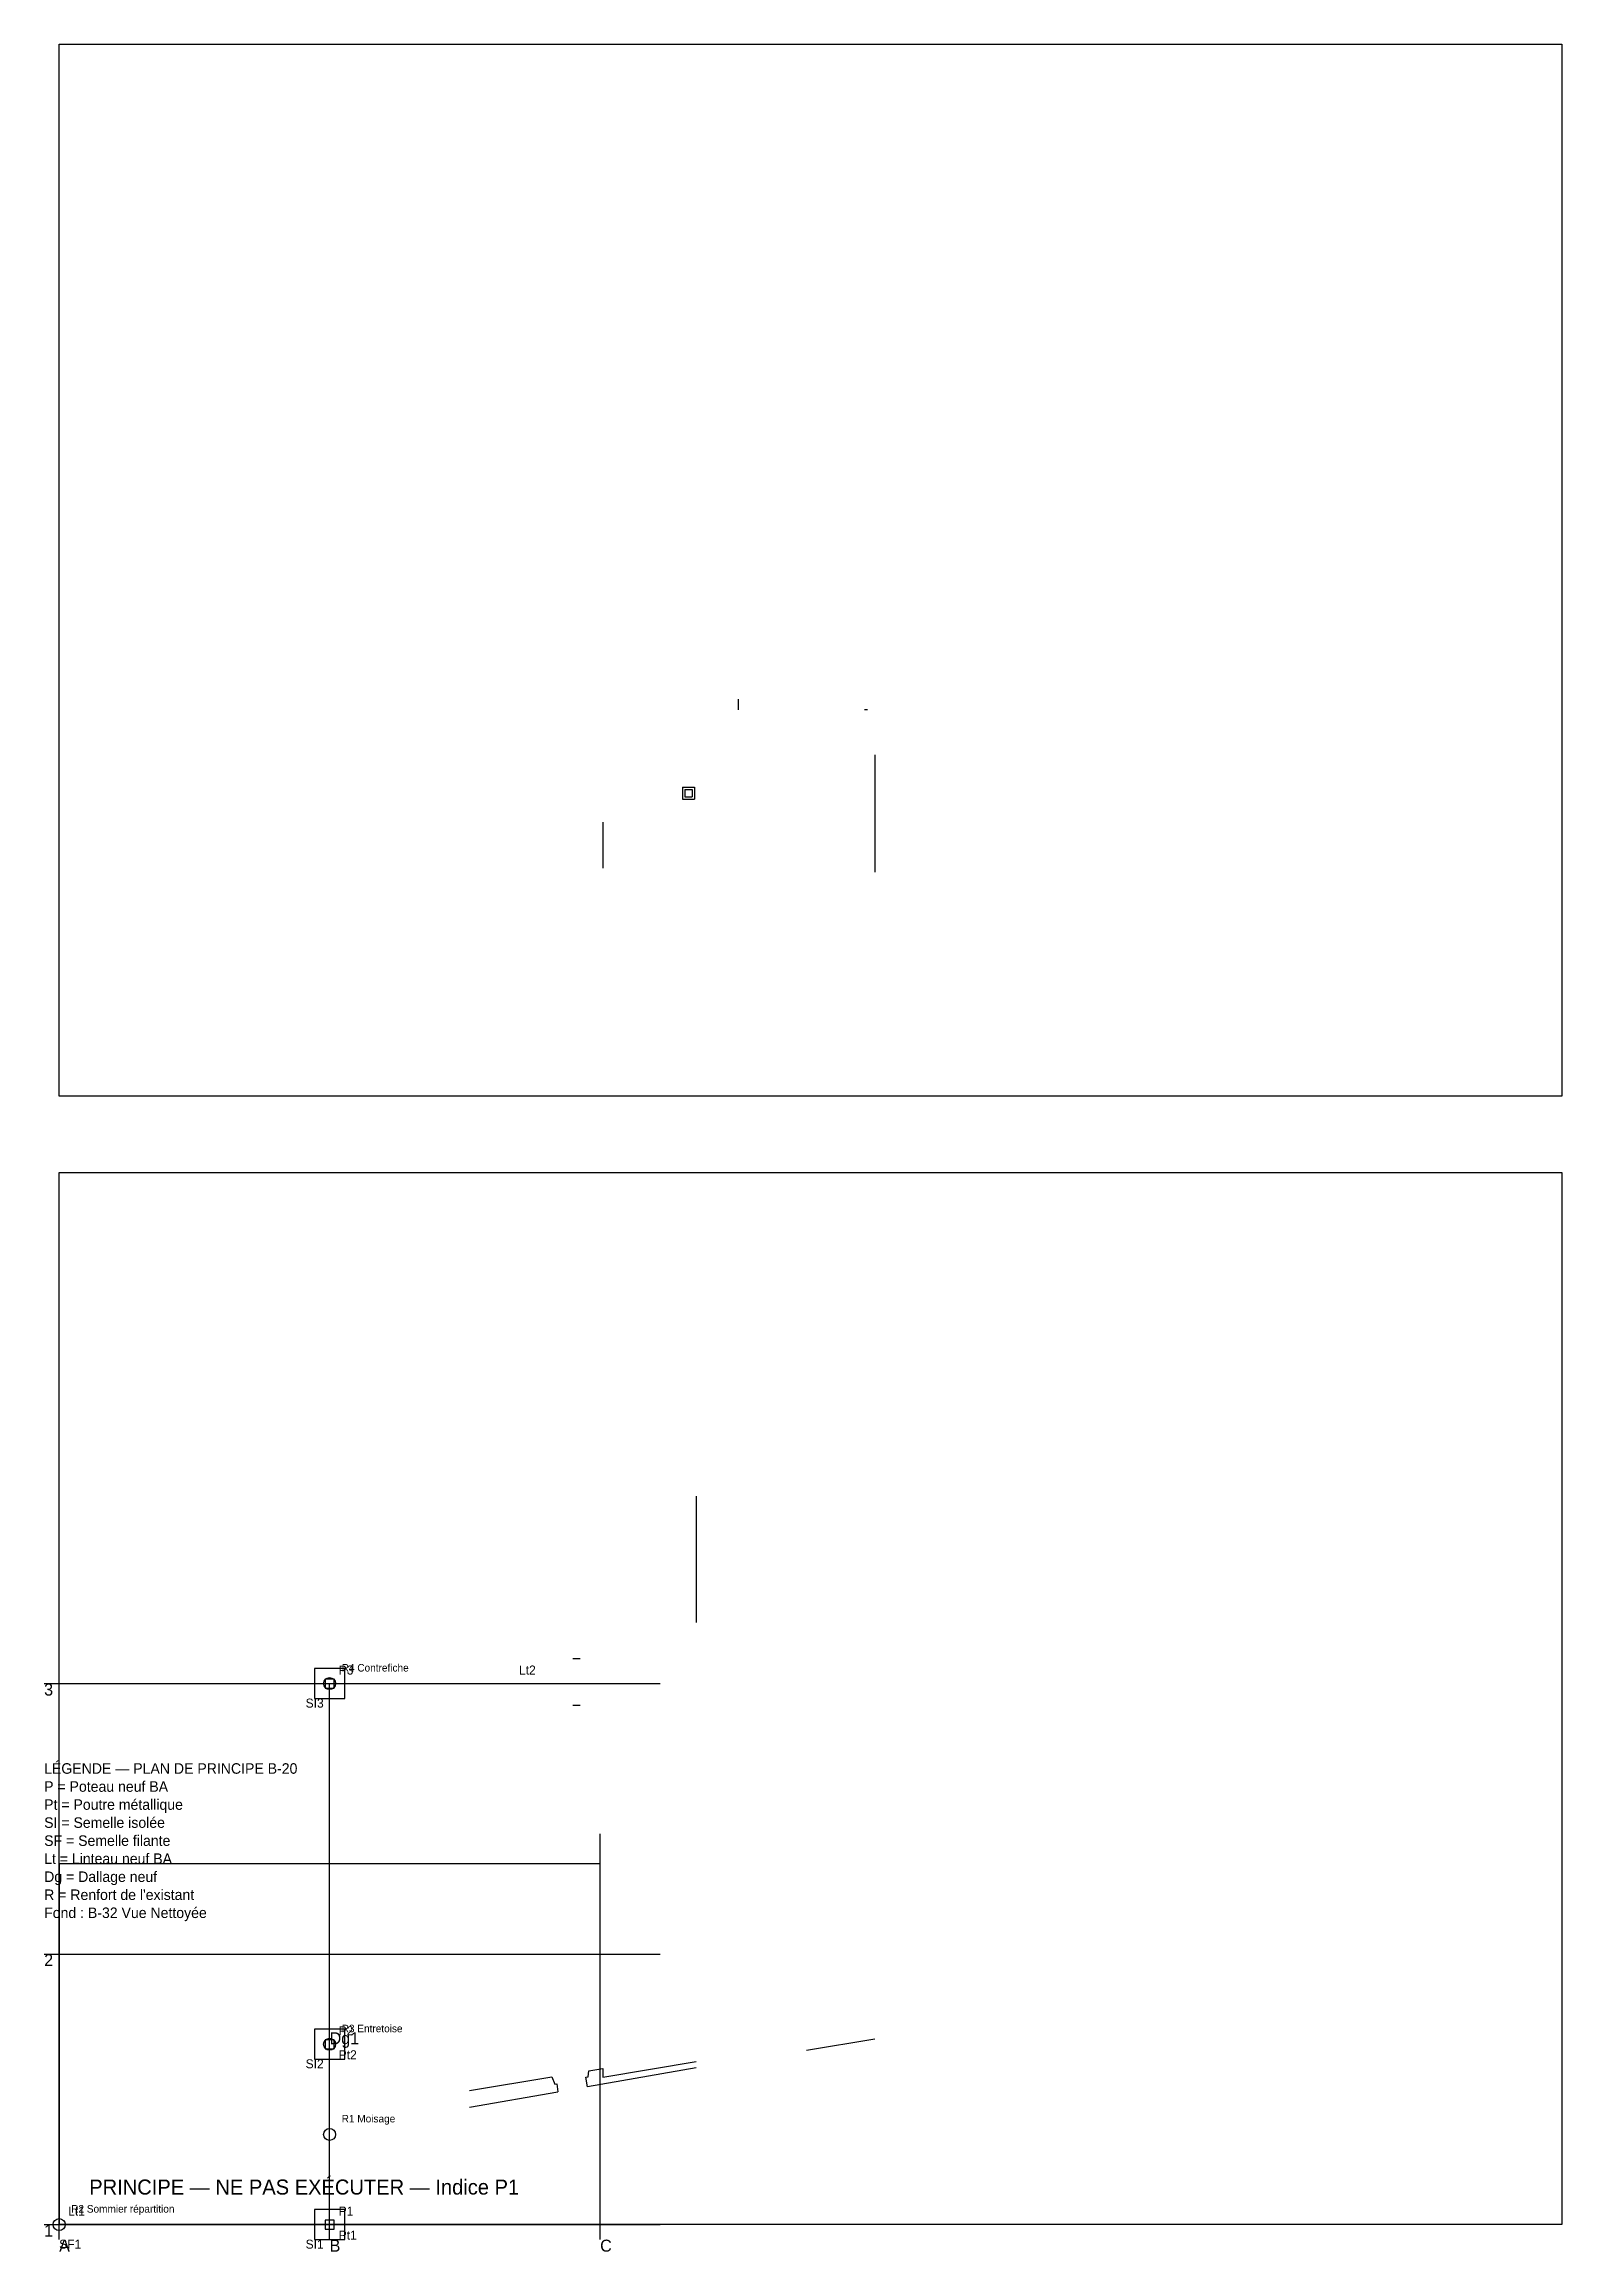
# Model space of a CAD drawing. Header units: metres. Extents: x 0 to 181, y -1 to 73.
# Drawn here: x -0.5 to 50, y -0.9 to 72.5 of the extents above; entities that cross this region are included whole.
import ezdxf

# ---------------------------------------------------------------- set-up
doc = ezdxf.new("R2010")
doc.units = ezdxf.units.M

msp = doc.modelspace()

# ---------------------------------------------------------------- texts
for s, height, p in [('P3', 0.3, (9.3, 18.3)), ('R4 Contrefiche', 0.25, (9.4, 18.4)), ('Lt2', 0.3, (15.3, 18.3)), ('3', 0.4, (-0.5, 17.6)), ('SI3', 0.3, (8.2, 17.2)), ('LÉGENDE — PLAN DE PRINCIPE B-20', 0.35, (-0.5, 15)), ('P = Poteau neuf BA', 0.35, (-0.5, 14.4)), ('Pt = Poutre métallique', 0.35, (-0.5, 13.8)), ('SI = Semelle isolée', 0.35, (-0.5, 13.2)), ('SF = Semelle filante', 0.35, (-0.5, 12.6)), ('Lt = Linteau neuf BA', 0.35, (-0.5, 12)), ('Dg = Dallage neuf', 0.35, (-0.5, 11.4)), ("R = Renfort de l'existant", 0.35, (-0.5, 10.8)), ('Fond : B-32 Vue Nettoyée', 0.35, (-0.5, 10.2)), ('2', 0.4, (-0.5, 8.6)), ('R3 Entretoise', 0.25, (9.4, 6.4)), ('Dg1', 0.4, (9, 6)), ('P2', 0.3, (9.3, 6.3)), ('SI2', 0.3, (8.2, 5.2)), ('Pt2', 0.3, (9.3, 5.5)), ('R1 Moisage', 0.25, (9.4, 3.4)), ('PRINCIPE — NE PAS EXÉCUTER — Indice P1', 0.5, (1, 1)), ('1', 0.4, (-0.5, -0.4)), ('Lt1', 0.3, (0.3, 0.3)), ('R2 Sommier répartition', 0.25, (0.4, 0.4)), ('P1', 0.3, (9.3, 0.3)), ('A', 0.4, (0, -0.9)), ('SF1', 0.3, (0, -0.8)), ('SI1', 0.3, (8.2, -0.8)), ('B', 0.4, (9, -0.9)), ('Pt1', 0.3, (9.3, -0.5)), ('C', 0.4, (18, -0.9))]:
    msp.add_text(s, height=height).set_placement(p)

# ---------------------------------------------------------------- linework, layer by layer
for p, q in [((22.591, 50.747), (22.591, 50.397)), ((26.891, 50.397), (26.791, 50.397)), ((27.141, 48.892), (27.141, 44.992)), ((20.741, 47.822), (21.141, 47.822)), ((20.741, 47.822), (20.741, 47.422)), ((20.821, 47.742), (20.821, 47.502)), ((20.821, 47.742), (21.061, 47.742)), ((21.061, 47.742), (21.061, 47.502)), ((21.141, 47.822), (21.141, 47.422)), ((20.741, 47.422), (21.141, 47.422)), ((20.821, 47.502), (21.061, 47.502)), ((18.091, 46.657), (18.091, 45.122)), ((21.191, 24.232), (21.191, 20.032)), ((17.091, 18.832), (17.341, 18.832)), ((-0.5, 18), (20, 18)), ((9, 6), (9, 18)), ((15, 18), (18, 18)), ((17.091, 17.282), (17.341, 17.282)), ((0, -0.5), (0, 13)), ((9, -0.5), (9, 13)), ((18, -0.5), (18, 13)), ((-0.5, 9), (20, 9)), ((9, 0), (9, 6)), ((27.141, 6.175), (24.862, 5.792)), ((-0.5, 0), (20, 0)), ((0, 0), (18, 0)), ((0, 0), (3, 0))]:
    msp.add_line(p, q)
for points in [[(0, 72.54), (50, 72.54), (50, 37.54), (0, 37.54)], [(0, 35), (50, 35), (50, 0), (0, 0)], [(8.5, 17.5), (9.5, 17.5), (9.5, 18.5), (8.5, 18.5)], [(8.85, 17.85), (9.15, 17.85), (9.15, 18.15), (8.85, 18.15)], [(0, 0), (18, 0), (18, 12), (0, 12)], [(8.5, 5.5), (9.5, 5.5), (9.5, 6.5), (8.5, 6.5)], [(8.85, 5.85), (9.15, 5.85), (9.15, 6.15), (8.85, 6.15)], [(8.5, -0.5), (9.5, -0.5), (9.5, 0.5), (8.5, 0.5)], [(8.85, -0.15), (9.15, -0.15), (9.15, 0.15), (8.85, 0.15)]]:
    msp.add_lwpolyline(points, close=True)
for points in [[(17.575, 4.585), (17.529, 4.904), (17.607, 4.921), (17.619, 5.118), (18.091, 5.196), (18.091, 4.908), (21.191, 5.429)], [(21.194, 5.214), (17.575, 4.585)], [(13.656, 4.46), (16.39, 4.914), (16.492, 4.676), (16.554, 4.682), (16.595, 4.416)], [(13.656, 3.905), (16.595, 4.416)]]:
    msp.add_lwpolyline(points)
for centre in [(9, 18), (9, 6), (9, 3), (0, 0)]:
    msp.add_circle(centre, 0.2)

msp.set_redraw_order([(e.dxf.handle, doc.entitydb.next_handle()) for e in msp.query("TEXT MTEXT ATTDEF DIMENSION ARC_DIMENSION")])  # texts and dimensions are drawn at this point

doc.saveas('drawing.dxf')
